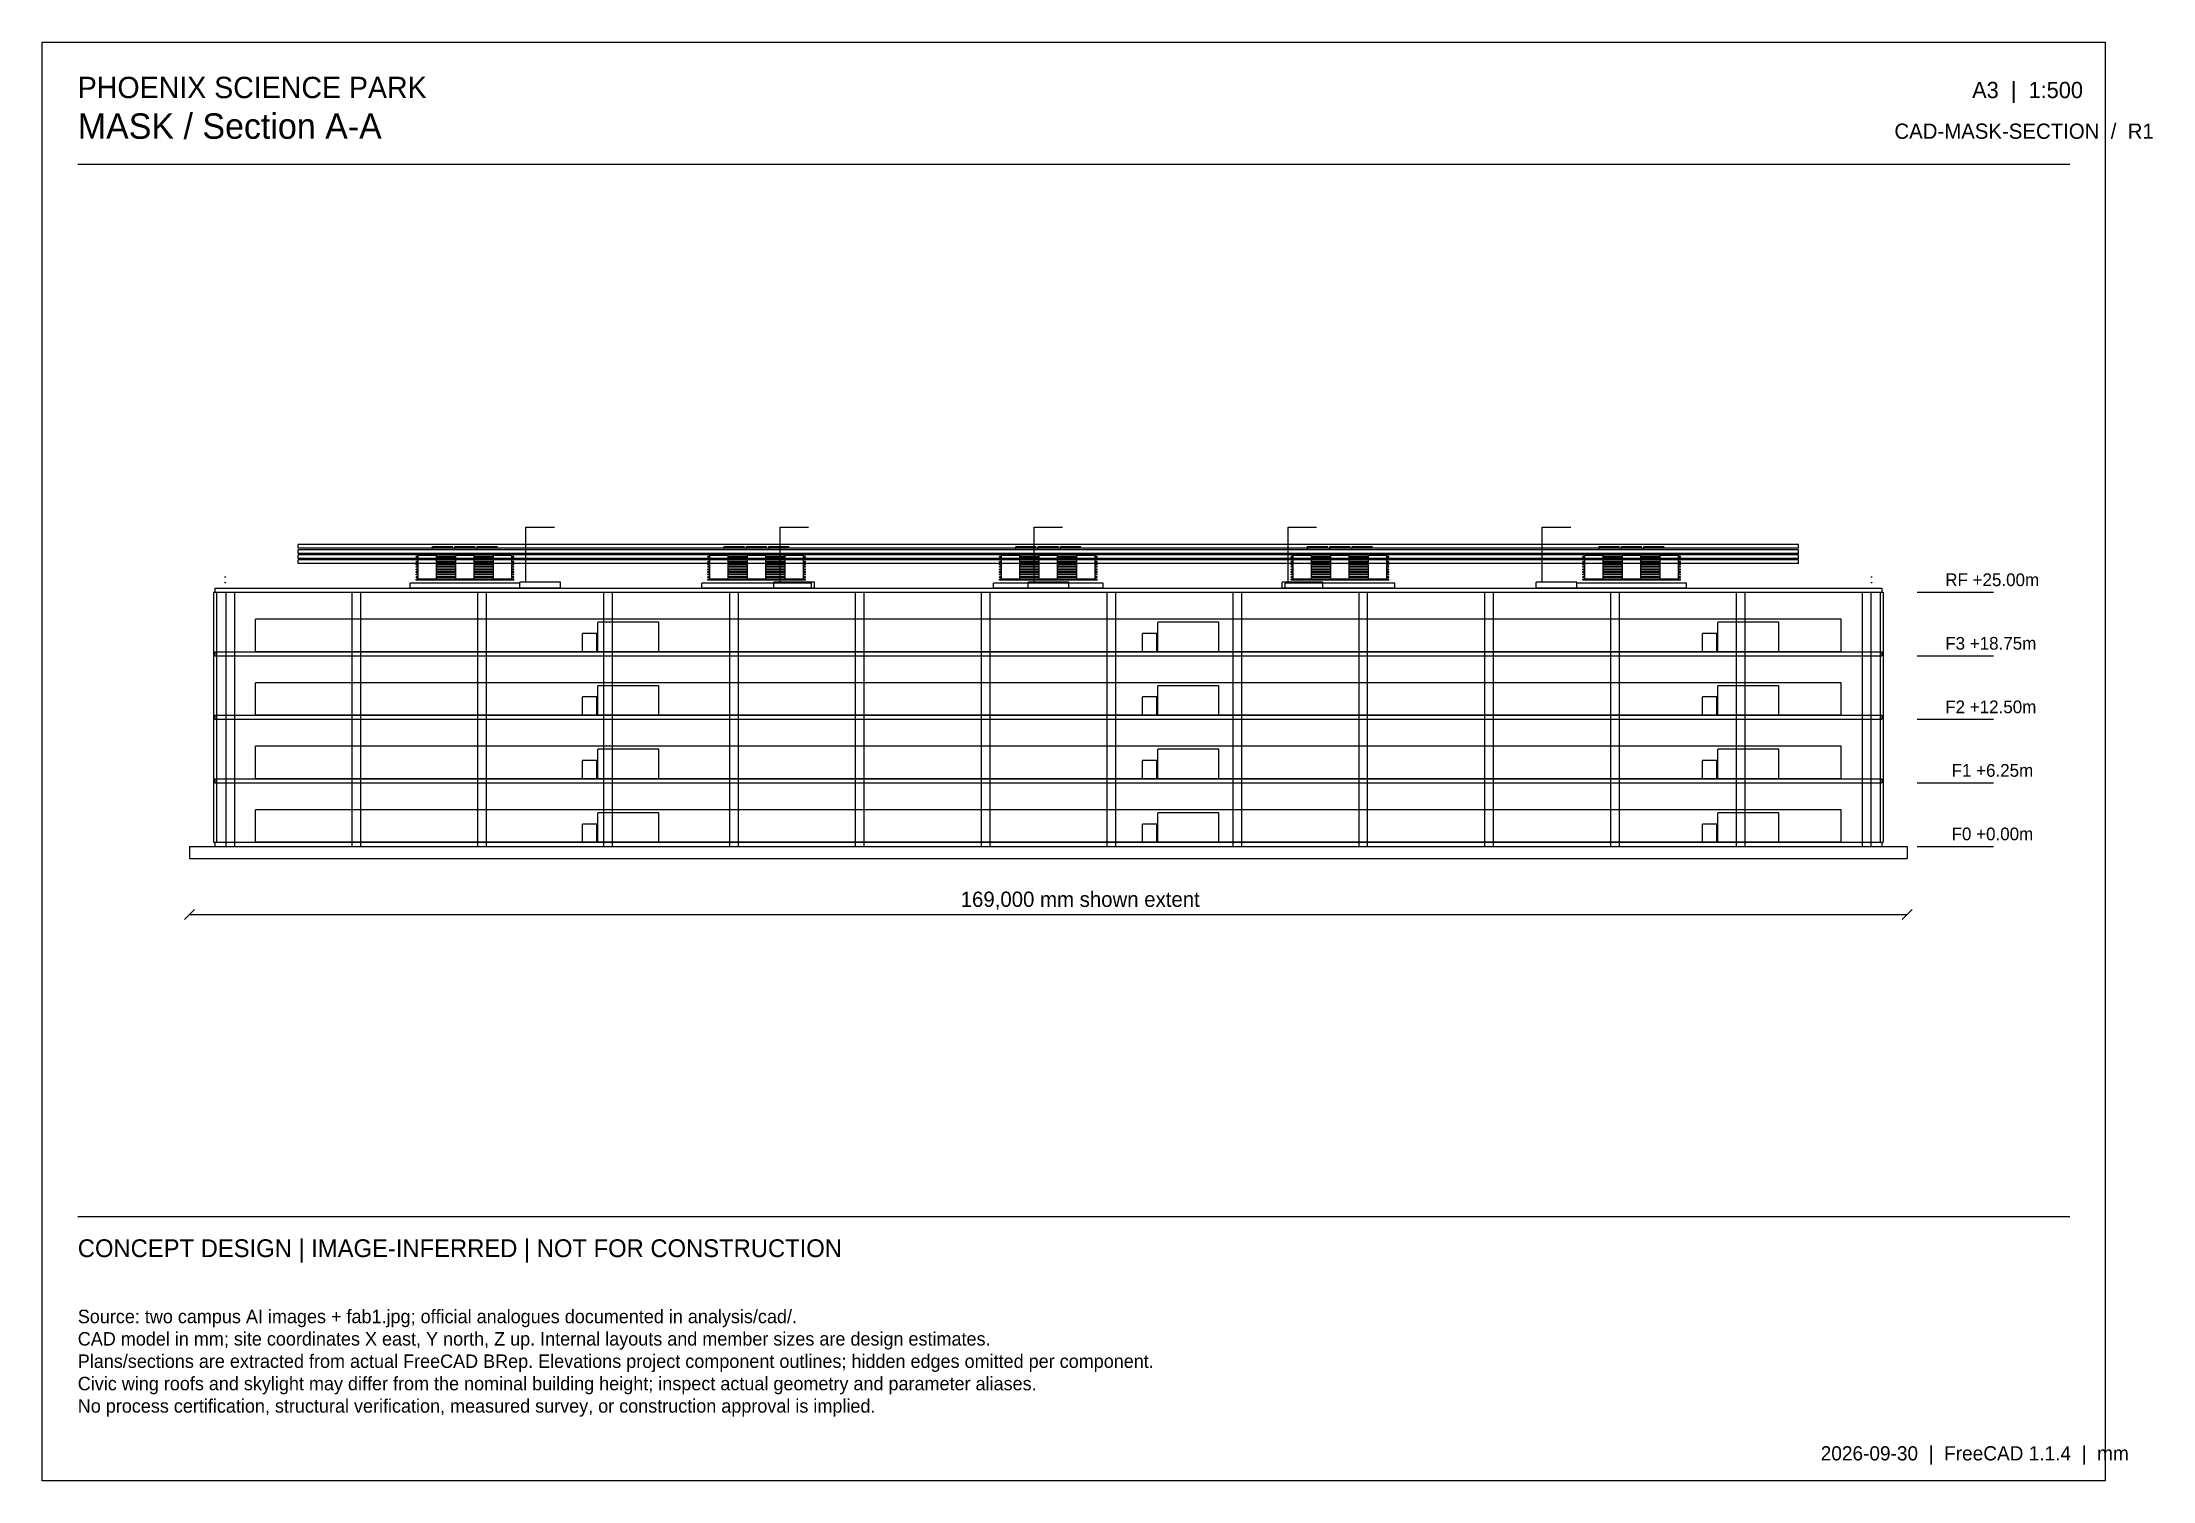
# Model space of a CAD drawing. Header units: millimetres. Extents: x 3500 to 211174, y 3500 to 145000.
import ezdxf

# ---------------------------------------------------------------- set-up
doc = ezdxf.new("R2010")
doc.units = ezdxf.units.MM

msp = doc.modelspace()

# ---------------------------------------------------------------- texts
at = {"layer": 'annotation'}
for s, height, p in [('PHOENIX SCIENCE PARK', 2100, (7000, 139500)), ('A3  |  1:500', 1600, (193400, 139500)), ('MASK / Section A-A', 2500, (7000, 135500)), ('CAD-MASK-SECTION  /  R1', 1500, (185750, 135500)), ('RF +25.00m', 1250, (190750, 91500)), ('F3 +18.75m', 1250, (190750, 85250)), ('F2 +12.50m', 1250, (190750, 79000)), ('F1 +6.25m', 1250, (191375, 72750)), ('F0 +0.00m', 1250, (191375, 66500)), ('169,000 mm shown extent', 1500, (93875, 59950)), ('CONCEPT DESIGN | IMAGE-INFERRED | NOT FOR CONSTRUCTION', 1750, (7000, 25500)), ('Source: two campus AI images + fab1.jpg; official analogues documented in analysis/cad/.', 1325, (7000, 19000)), ('CAD model in mm; site coordinates X east, Y north, Z up. Internal layouts and member sizes are design estimates.', 1325, (7000, 16800)), ('Plans/sections are extracted from actual FreeCAD BRep. Elevations project component outlines; hidden edges omitted per component.', 1325, (7000, 14600)), ('Civic wing roofs and skylight may differ from the nominal building height; inspect actual geometry and parameter aliases.', 1325, (7000, 12400)), ('No process certification, structural verification, measured survey, or construction approval is implied.', 1325, (7000, 10200)), ('2026-09-30  |  FreeCAD 1.1.4  |  mm', 1400, (178500, 5500))]:
    msp.add_text(s, height=height, dxfattribs=at).set_placement(p)

# ---------------------------------------------------------------- linework, layer by layer
at = {"layer": 'cut'}
for p, q in [((21469.69, 92382.5), (21500, 92435)), ((21530.31, 92382.5), (21469.69, 92382.5)), ((21469.69, 91832.5), (21500, 91885)), ((21530.31, 91832.5), (21469.69, 91832.5)), ((21500, 92435), (21530.31, 92382.5)), ((21500, 91885), (21530.31, 91832.5)), ((183469.69, 92382.5), (183500, 92435)), ((183530.31, 92382.5), (183469.69, 92382.5)), ((183469.69, 91832.5), (183500, 91885)), ((183530.31, 91832.5), (183469.69, 91832.5)), ((183500, 92435), (183530.31, 92382.5)), ((183500, 91885), (183530.31, 91832.5)), ((20350, 90900), (20350, 66300)), ((20350, 90900), (20650, 90900)), ((20500, 91300), (20500, 90900)), ((20500, 91300), (184500, 91300)), ((20500, 90900), (184500, 90900)), ((20650, 90900), (20650, 66300)), ((21575, 90900), (21575, 65900)), ((21575, 90900), (22425, 90900)), ((22425, 90900), (22425, 65900)), ((33959.62, 90900), (33959.62, 65900)), ((33959.62, 90900), (34809.62, 90900)), ((34809.62, 90900), (34809.62, 65900)), ((46344.23, 90900), (46344.23, 65900)), ((46344.23, 90900), (47194.23, 90900)), ((47194.23, 90900), (47194.23, 65900)), ((58728.85, 90900), (58728.85, 65900)), ((58728.85, 90900), (59578.85, 90900)), ((59578.85, 90900), (59578.85, 65900)), ((71113.46, 90900), (71113.46, 65900)), ((71113.46, 90900), (71963.46, 90900)), ((71963.46, 90900), (71963.46, 65900)), ((83498.08, 90900), (83498.08, 65900)), ((83498.08, 90900), (84348.08, 90900)), ((84348.08, 90900), (84348.08, 65900)), ((95882.69, 90900), (95882.69, 65900)), ((95882.69, 90900), (96732.69, 90900)), ((96732.69, 90900), (96732.69, 65900)), ((108267.31, 90900), (108267.31, 65900)), ((108267.31, 90900), (109117.31, 90900)), ((109117.31, 90900), (109117.31, 65900)), ((120651.92, 90900), (120651.92, 65900)), ((120651.92, 90900), (121501.92, 90900)), ((121501.92, 90900), (121501.92, 65900)), ((133036.54, 90900), (133036.54, 65900)), ((133036.54, 90900), (133886.54, 90900)), ((133886.54, 90900), (133886.54, 65900)), ((145421.15, 90900), (145421.15, 65900)), ((145421.15, 90900), (146271.15, 90900)), ((146271.15, 90900), (146271.15, 65900)), ((157805.77, 90900), (157805.77, 65900)), ((157805.77, 90900), (158655.77, 90900)), ((158655.77, 90900), (158655.77, 65900)), ((170190.38, 90900), (170190.38, 65900)), ((170190.38, 90900), (171040.38, 90900)), ((171040.38, 90900), (171040.38, 65900)), ((182575, 90900), (182575, 65900)), ((182575, 90900), (183425, 90900)), ((183425, 90900), (183425, 65900)), ((184350, 90900), (184350, 66300)), ((184350, 90900), (184650, 90900)), ((184500, 91300), (184500, 90900)), ((184650, 90900), (184650, 66300)), ((20500, 85050), (20500, 84650)), ((20500, 85050), (184500, 85050)), ((20500, 84650), (184500, 84650)), ((184500, 85050), (184500, 84650)), ((20500, 78800), (20500, 78400)), ((20500, 78800), (184500, 78800)), ((20500, 78400), (184500, 78400)), ((184500, 78800), (184500, 78400)), ((20500, 72550), (20500, 72150)), ((20500, 72550), (184500, 72550)), ((20500, 72150), (184500, 72150)), ((184500, 72550), (184500, 72150)), ((18000, 65900), (18000, 64700)), ((18000, 65900), (187000, 65900)), ((18000, 64700), (187000, 64700)), ((20350, 66300), (20650, 66300)), ((20500, 66300), (20500, 65900)), ((20500, 66300), (184500, 66300)), ((20500, 65900), (184500, 65900)), ((21575, 65900), (22425, 65900)), ((33959.62, 65900), (34809.62, 65900)), ((46344.23, 65900), (47194.23, 65900)), ((58728.85, 65900), (59578.85, 65900)), ((71113.46, 65900), (71963.46, 65900)), ((83498.08, 65900), (84348.08, 65900)), ((95882.69, 65900), (96732.69, 65900)), ((108267.31, 65900), (109117.31, 65900)), ((120651.92, 65900), (121501.92, 65900)), ((133036.54, 65900), (133886.54, 65900)), ((145421.15, 65900), (146271.15, 65900)), ((157805.77, 65900), (158655.77, 65900)), ((170190.38, 65900), (171040.38, 65900)), ((182575, 65900), (183425, 65900)), ((184350, 66300), (184650, 66300)), ((184500, 66300), (184500, 65900)), ((187000, 65900), (187000, 64700))]:
    msp.add_line(p, q, dxfattribs=at)
at = {"layer": 'dimension'}
for p, q in [((17500, 58700), (18500, 59700)), ((18000, 59200), (187000, 59200)), ((186500, 58700), (187500, 59700))]:
    msp.add_line(p, q, dxfattribs=at)
at = {"layer": 'equipment'}
for p, q in [((51100, 97300), (51135.1, 97300)), ((51100, 91900), (51100, 97300)), ((51135.1, 97300), (51238.64, 97300)), ((51238.64, 97300), (51405.44, 97300)), ((51405.44, 97300), (51627.11, 97300)), ((51627.11, 97300), (51892.56, 97300)), ((51892.56, 97300), (52188.47, 97300)), ((52188.47, 97300), (52500, 97300)), ((52500, 97300), (52811.53, 97300)), ((52811.53, 97300), (53107.44, 97300)), ((53107.44, 97300), (53372.89, 97300)), ((53372.89, 97300), (53594.56, 97300)), ((53594.56, 97300), (53761.36, 97300)), ((53761.36, 97300), (53864.9, 97300)), ((53864.9, 97300), (53900, 97300)), ((76100, 97300), (76135.1, 97300)), ((76100, 91900), (76100, 97300)), ((76135.1, 97300), (76238.64, 97300)), ((76238.64, 97300), (76405.44, 97300)), ((76405.44, 97300), (76627.11, 97300)), ((76627.11, 97300), (76892.56, 97300)), ((76892.56, 97300), (77188.47, 97300)), ((77188.47, 97300), (77500, 97300)), ((77500, 97300), (77811.53, 97300)), ((77811.53, 97300), (78107.44, 97300)), ((78107.44, 97300), (78372.89, 97300)), ((78372.89, 97300), (78594.56, 97300)), ((78594.56, 97300), (78761.36, 97300)), ((78761.36, 97300), (78864.9, 97300)), ((78864.9, 97300), (78900, 97300)), ((101100, 97300), (101135.1, 97300)), ((101100, 91900), (101100, 97300)), ((101135.1, 97300), (101238.64, 97300)), ((101238.64, 97300), (101405.44, 97300)), ((101405.44, 97300), (101627.11, 97300)), ((101627.11, 97300), (101892.56, 97300)), ((101892.56, 97300), (102188.47, 97300)), ((102188.47, 97300), (102500, 97300)), ((102500, 97300), (102811.53, 97300)), ((102811.53, 97300), (103107.44, 97300)), ((103107.44, 97300), (103372.89, 97300)), ((103372.89, 97300), (103594.56, 97300)), ((103594.56, 97300), (103761.36, 97300)), ((103761.36, 97300), (103864.9, 97300)), ((103864.9, 97300), (103900, 97300)), ((126100, 97300), (126135.1, 97300)), ((126100, 91900), (126100, 97300)), ((126135.1, 97300), (126238.64, 97300)), ((126238.64, 97300), (126405.44, 97300)), ((126405.44, 97300), (126627.11, 97300)), ((126627.11, 97300), (126892.56, 97300)), ((126892.56, 97300), (127188.47, 97300)), ((127188.47, 97300), (127500, 97300)), ((127500, 97300), (127811.53, 97300)), ((127811.53, 97300), (128107.44, 97300)), ((128107.44, 97300), (128372.89, 97300)), ((128372.89, 97300), (128594.56, 97300)), ((128594.56, 97300), (128761.36, 97300)), ((128761.36, 97300), (128864.9, 97300)), ((128864.9, 97300), (128900, 97300)), ((151100, 97300), (151135.1, 97300)), ((151100, 91900), (151100, 97300)), ((151135.1, 97300), (151238.64, 97300)), ((151238.64, 97300), (151405.44, 97300)), ((151405.44, 97300), (151627.11, 97300)), ((151627.11, 97300), (151892.56, 97300)), ((151892.56, 97300), (152188.47, 97300)), ((152188.47, 97300), (152500, 97300)), ((152500, 97300), (152811.53, 97300)), ((152811.53, 97300), (153107.44, 97300)), ((153107.44, 97300), (153372.89, 97300)), ((153372.89, 97300), (153594.56, 97300)), ((153594.56, 97300), (153761.36, 97300)), ((153761.36, 97300), (153864.9, 97300)), ((153864.9, 97300), (153900, 97300)), ((40300, 94350), (40300, 94430)), ((40500, 94430), (40300, 94430)), ((40500, 94350), (40300, 94350)), ((40300, 94100), (40300, 94180)), ((40500, 94180), (40300, 94180)), ((40500, 94100), (40300, 94100)), ((40300, 93850), (40300, 93930)), ((40500, 93930), (40300, 93930)), ((40500, 93850), (40300, 93850)), ((40300, 93600), (40300, 93680)), ((40500, 93680), (40300, 93680)), ((40500, 93600), (40300, 93600)), ((40500, 92200), (40500, 94500)), ((42300, 94500), (40500, 94500)), ((41900, 95400), (41925.07, 95400)), ((41900, 95100), (41900, 95400)), ((41900, 95100), (41925.07, 95100)), ((41925.07, 95400), (41999.03, 95400)), ((41925.07, 95100), (41999.03, 95100)), ((41999.03, 95400), (42118.17, 95400)), ((41999.03, 95100), (42118.17, 95100)), ((42118.17, 95400), (42276.51, 95400)), ((42118.17, 95100), (42276.51, 95100)), ((42276.51, 95400), (42466.12, 95400)), ((42276.51, 95100), (42466.12, 95100)), ((42300, 92200), (42300, 94500)), ((44200, 94430), (42300, 94430)), ((44200, 94350), (42300, 94350)), ((44200, 94180), (42300, 94180)), ((44200, 94100), (42300, 94100)), ((44200, 93930), (42300, 93930)), ((44200, 93850), (42300, 93850)), ((44200, 93680), (42300, 93680)), ((44200, 93600), (42300, 93600)), ((42466.12, 95400), (42677.48, 95400)), ((42466.12, 95100), (42677.48, 95100)), ((42677.48, 95400), (42900, 95400)), ((42677.48, 95100), (42900, 95100)), ((42900, 95400), (43122.52, 95400)), ((42900, 95100), (43122.52, 95100)), ((43122.52, 95400), (43333.88, 95400)), ((43122.52, 95100), (43333.88, 95100)), ((43333.88, 95400), (43523.49, 95400)), ((43333.88, 95100), (43523.49, 95100)), ((43523.49, 95400), (43681.83, 95400)), ((43523.49, 95100), (43681.83, 95100)), ((43681.83, 95400), (43800.97, 95400)), ((43681.83, 95100), (43800.97, 95100)), ((43800.97, 95400), (43874.93, 95400)), ((43800.97, 95100), (43874.93, 95100)), ((43874.93, 95400), (43900, 95400)), ((43874.93, 95100), (43900, 95100)), ((44100, 95400), (44125.07, 95400)), ((44100, 95100), (44100, 95400)), ((44100, 95100), (44125.07, 95100)), ((44125.07, 95400), (44199.03, 95400)), ((44125.07, 95100), (44199.03, 95100)), ((44199.03, 95400), (44318.17, 95400)), ((44199.03, 95100), (44318.17, 95100)), ((44200, 92200), (44200, 94500)), ((46000, 94500), (44200, 94500)), ((44318.17, 95400), (44476.51, 95400)), ((44318.17, 95100), (44476.51, 95100)), ((44476.51, 95400), (44666.12, 95400)), ((44476.51, 95100), (44666.12, 95100)), ((44666.12, 95400), (44877.48, 95400)), ((44666.12, 95100), (44877.48, 95100)), ((44877.48, 95400), (45100, 95400)), ((44877.48, 95100), (45100, 95100)), ((45100, 95400), (45322.52, 95400)), ((45100, 95100), (45322.52, 95100)), ((45322.52, 95400), (45533.88, 95400)), ((45322.52, 95100), (45533.88, 95100)), ((45533.88, 95400), (45723.49, 95400)), ((45533.88, 95100), (45723.49, 95100)), ((45723.49, 95400), (45881.83, 95400)), ((45723.49, 95100), (45881.83, 95100)), ((45881.83, 95400), (46000.97, 95400)), ((45881.83, 95100), (46000.97, 95100)), ((46000, 92200), (46000, 94500)), ((47900, 94430), (46000, 94430)), ((47900, 94350), (46000, 94350)), ((47900, 94180), (46000, 94180)), ((47900, 94100), (46000, 94100)), ((47900, 93930), (46000, 93930)), ((47900, 93850), (46000, 93850)), ((47900, 93680), (46000, 93680)), ((47900, 93600), (46000, 93600)), ((46000.97, 95400), (46074.93, 95400)), ((46000.97, 95100), (46074.93, 95100)), ((46074.93, 95400), (46100, 95400)), ((46074.93, 95100), (46100, 95100)), ((46300, 95400), (46325.07, 95400)), ((46300, 95100), (46300, 95400)), ((46300, 95100), (46325.07, 95100)), ((46325.07, 95400), (46399.03, 95400)), ((46325.07, 95100), (46399.03, 95100)), ((46399.03, 95400), (46518.17, 95400)), ((46399.03, 95100), (46518.17, 95100)), ((46518.17, 95400), (46676.51, 95400)), ((46518.17, 95100), (46676.51, 95100)), ((46676.51, 95400), (46866.12, 95400)), ((46676.51, 95100), (46866.12, 95100)), ((46866.12, 95400), (47077.48, 95400)), ((46866.12, 95100), (47077.48, 95100)), ((47077.48, 95400), (47300, 95400)), ((47077.48, 95100), (47300, 95100)), ((47300, 95400), (47522.52, 95400)), ((47300, 95100), (47522.52, 95100)), ((47522.52, 95400), (47733.88, 95400)), ((47522.52, 95100), (47733.88, 95100)), ((47733.88, 95400), (47923.49, 95400)), ((47733.88, 95100), (47923.49, 95100)), ((47900, 92200), (47900, 94500)), ((49700, 94500), (47900, 94500)), ((47923.49, 95400), (48081.83, 95400)), ((47923.49, 95100), (48081.83, 95100)), ((48081.83, 95400), (48200.97, 95400)), ((48081.83, 95100), (48200.97, 95100)), ((48200.97, 95400), (48274.93, 95400)), ((48200.97, 95100), (48274.93, 95100)), ((48274.93, 95400), (48300, 95400)), ((48274.93, 95100), (48300, 95100)), ((49700, 92200), (49700, 94500)), ((49900, 94430), (49700, 94430)), ((49900, 94350), (49700, 94350)), ((49900, 94180), (49700, 94180)), ((49900, 94100), (49700, 94100)), ((49900, 93930), (49700, 93930)), ((49900, 93850), (49700, 93850)), ((49900, 93680), (49700, 93680)), ((49900, 93600), (49700, 93600)), ((49900, 94350), (49900, 94430)), ((49900, 94100), (49900, 94180)), ((49900, 93850), (49900, 93930)), ((49900, 93600), (49900, 93680)), ((69000, 94350), (69000, 94430)), ((69200, 94430), (69000, 94430)), ((69200, 94350), (69000, 94350)), ((69000, 94100), (69000, 94180)), ((69200, 94180), (69000, 94180)), ((69200, 94100), (69000, 94100)), ((69000, 93850), (69000, 93930)), ((69200, 93930), (69000, 93930)), ((69200, 93850), (69000, 93850)), ((69000, 93600), (69000, 93680)), ((69200, 93680), (69000, 93680)), ((69200, 93600), (69000, 93600)), ((69200, 92200), (69200, 94500)), ((71000, 94500), (69200, 94500)), ((70600, 95400), (70625.07, 95400)), ((70600, 95100), (70600, 95400)), ((70600, 95100), (70625.07, 95100)), ((70625.07, 95400), (70699.03, 95400)), ((70625.07, 95100), (70699.03, 95100)), ((70699.03, 95400), (70818.17, 95400)), ((70699.03, 95100), (70818.17, 95100)), ((70818.17, 95400), (70976.51, 95400)), ((70818.17, 95100), (70976.51, 95100)), ((70976.51, 95400), (71166.12, 95400)), ((70976.51, 95100), (71166.12, 95100)), ((71000, 92200), (71000, 94500)), ((72900, 94430), (71000, 94430)), ((72900, 94350), (71000, 94350)), ((72900, 94180), (71000, 94180)), ((72900, 94100), (71000, 94100)), ((72900, 93930), (71000, 93930)), ((72900, 93850), (71000, 93850)), ((72900, 93680), (71000, 93680)), ((72900, 93600), (71000, 93600)), ((71166.12, 95400), (71377.48, 95400)), ((71166.12, 95100), (71377.48, 95100)), ((71377.48, 95400), (71600, 95400)), ((71377.48, 95100), (71600, 95100)), ((71600, 95400), (71822.52, 95400)), ((71600, 95100), (71822.52, 95100)), ((71822.52, 95400), (72033.88, 95400)), ((71822.52, 95100), (72033.88, 95100)), ((72033.88, 95400), (72223.49, 95400)), ((72033.88, 95100), (72223.49, 95100)), ((72223.49, 95400), (72381.83, 95400)), ((72223.49, 95100), (72381.83, 95100)), ((72381.83, 95400), (72500.97, 95400)), ((72381.83, 95100), (72500.97, 95100)), ((72500.97, 95400), (72574.93, 95400)), ((72500.97, 95100), (72574.93, 95100)), ((72574.93, 95400), (72600, 95400)), ((72574.93, 95100), (72600, 95100)), ((72800, 95400), (72825.07, 95400)), ((72800, 95100), (72800, 95400)), ((72800, 95100), (72825.07, 95100)), ((72825.07, 95400), (72899.03, 95400)), ((72825.07, 95100), (72899.03, 95100)), ((72899.03, 95400), (73018.17, 95400)), ((72899.03, 95100), (73018.17, 95100)), ((72900, 92200), (72900, 94500)), ((74700, 94500), (72900, 94500)), ((73018.17, 95400), (73176.51, 95400)), ((73018.17, 95100), (73176.51, 95100)), ((73176.51, 95400), (73366.12, 95400)), ((73176.51, 95100), (73366.12, 95100)), ((73366.12, 95400), (73577.48, 95400)), ((73366.12, 95100), (73577.48, 95100)), ((73577.48, 95400), (73800, 95400)), ((73577.48, 95100), (73800, 95100)), ((73800, 95400), (74022.52, 95400)), ((73800, 95100), (74022.52, 95100)), ((74022.52, 95400), (74233.88, 95400)), ((74022.52, 95100), (74233.88, 95100)), ((74233.88, 95400), (74423.49, 95400)), ((74233.88, 95100), (74423.49, 95100)), ((74423.49, 95400), (74581.83, 95400)), ((74423.49, 95100), (74581.83, 95100)), ((74581.83, 95400), (74700.97, 95400)), ((74581.83, 95100), (74700.97, 95100)), ((74700, 92200), (74700, 94500)), ((76600, 94430), (74700, 94430)), ((76600, 94350), (74700, 94350)), ((76600, 94180), (74700, 94180)), ((76600, 94100), (74700, 94100)), ((76600, 93930), (74700, 93930)), ((76600, 93850), (74700, 93850)), ((76600, 93680), (74700, 93680)), ((76600, 93600), (74700, 93600)), ((74700.97, 95400), (74774.93, 95400)), ((74700.97, 95100), (74774.93, 95100)), ((74774.93, 95400), (74800, 95400)), ((74774.93, 95100), (74800, 95100)), ((75000, 95400), (75025.07, 95400)), ((75000, 95100), (75000, 95400)), ((75000, 95100), (75025.07, 95100)), ((75025.07, 95400), (75099.03, 95400)), ((75025.07, 95100), (75099.03, 95100)), ((75099.03, 95400), (75218.17, 95400)), ((75099.03, 95100), (75218.17, 95100)), ((75218.17, 95400), (75376.51, 95400)), ((75218.17, 95100), (75376.51, 95100)), ((75376.51, 95400), (75566.12, 95400)), ((75376.51, 95100), (75566.12, 95100)), ((75566.12, 95400), (75777.48, 95400)), ((75566.12, 95100), (75777.48, 95100)), ((75777.48, 95400), (76000, 95400)), ((75777.48, 95100), (76000, 95100)), ((76000, 95400), (76222.52, 95400)), ((76000, 95100), (76222.52, 95100)), ((76222.52, 95400), (76433.88, 95400)), ((76222.52, 95100), (76433.88, 95100)), ((76433.88, 95400), (76623.49, 95400)), ((76433.88, 95100), (76623.49, 95100)), ((76600, 92200), (76600, 94500)), ((78400, 94500), (76600, 94500)), ((76623.49, 95400), (76781.83, 95400)), ((76623.49, 95100), (76781.83, 95100)), ((76781.83, 95400), (76900.97, 95400)), ((76781.83, 95100), (76900.97, 95100)), ((76900.97, 95400), (76974.93, 95400)), ((76900.97, 95100), (76974.93, 95100)), ((76974.93, 95400), (77000, 95400)), ((76974.93, 95100), (77000, 95100)), ((78400, 92200), (78400, 94500)), ((78600, 94430), (78400, 94430)), ((78600, 94350), (78400, 94350)), ((78600, 94180), (78400, 94180)), ((78600, 94100), (78400, 94100)), ((78600, 93930), (78400, 93930)), ((78600, 93850), (78400, 93850)), ((78600, 93680), (78400, 93680)), ((78600, 93600), (78400, 93600)), ((78600, 94350), (78600, 94430)), ((78600, 94100), (78600, 94180)), ((78600, 93850), (78600, 93930)), ((78600, 93600), (78600, 93680)), ((97700, 94350), (97700, 94430)), ((97900, 94430), (97700, 94430)), ((97900, 94350), (97700, 94350)), ((97700, 94100), (97700, 94180)), ((97900, 94180), (97700, 94180)), ((97900, 94100), (97700, 94100)), ((97700, 93850), (97700, 93930)), ((97900, 93930), (97700, 93930)), ((97900, 93850), (97700, 93850)), ((97700, 93600), (97700, 93680)), ((97900, 93680), (97700, 93680)), ((97900, 93600), (97700, 93600)), ((97900, 92200), (97900, 94500)), ((99700, 94500), (97900, 94500)), ((99300, 95400), (99325.07, 95400)), ((99300, 95100), (99300, 95400)), ((99300, 95100), (99325.07, 95100)), ((99325.07, 95400), (99399.03, 95400)), ((99325.07, 95100), (99399.03, 95100)), ((99399.03, 95400), (99518.17, 95400)), ((99399.03, 95100), (99518.17, 95100)), ((99518.17, 95400), (99676.51, 95400)), ((99518.17, 95100), (99676.51, 95100)), ((99676.51, 95400), (99866.12, 95400)), ((99676.51, 95100), (99866.12, 95100)), ((99700, 92200), (99700, 94500)), ((101600, 94430), (99700, 94430)), ((101600, 94350), (99700, 94350)), ((101600, 94180), (99700, 94180)), ((101600, 94100), (99700, 94100)), ((101600, 93930), (99700, 93930)), ((101600, 93850), (99700, 93850)), ((101600, 93680), (99700, 93680)), ((101600, 93600), (99700, 93600)), ((99866.12, 95400), (100077.48, 95400)), ((99866.12, 95100), (100077.48, 95100)), ((100077.48, 95400), (100300, 95400)), ((100077.48, 95100), (100300, 95100)), ((100300, 95400), (100522.52, 95400)), ((100300, 95100), (100522.52, 95100)), ((100522.52, 95400), (100733.88, 95400)), ((100522.52, 95100), (100733.88, 95100)), ((100733.88, 95400), (100923.49, 95400)), ((100733.88, 95100), (100923.49, 95100)), ((100923.49, 95400), (101081.83, 95400)), ((100923.49, 95100), (101081.83, 95100)), ((101081.83, 95400), (101200.97, 95400)), ((101081.83, 95100), (101200.97, 95100)), ((101200.97, 95400), (101274.93, 95400)), ((101200.97, 95100), (101274.93, 95100)), ((101274.93, 95400), (101300, 95400)), ((101274.93, 95100), (101300, 95100)), ((101500, 95400), (101525.07, 95400)), ((101500, 95100), (101500, 95400)), ((101500, 95100), (101525.07, 95100)), ((101525.07, 95400), (101599.03, 95400)), ((101525.07, 95100), (101599.03, 95100)), ((101599.03, 95400), (101718.17, 95400)), ((101599.03, 95100), (101718.17, 95100)), ((101600, 92200), (101600, 94500)), ((103400, 94500), (101600, 94500)), ((101718.17, 95400), (101876.51, 95400)), ((101718.17, 95100), (101876.51, 95100)), ((101876.51, 95400), (102066.12, 95400)), ((101876.51, 95100), (102066.12, 95100)), ((102066.12, 95400), (102277.48, 95400)), ((102066.12, 95100), (102277.48, 95100)), ((102277.48, 95400), (102500, 95400)), ((102277.48, 95100), (102500, 95100)), ((102500, 95400), (102722.52, 95400)), ((102500, 95100), (102722.52, 95100)), ((102722.52, 95400), (102933.88, 95400)), ((102722.52, 95100), (102933.88, 95100)), ((102933.88, 95400), (103123.49, 95400)), ((102933.88, 95100), (103123.49, 95100)), ((103123.49, 95400), (103281.83, 95400)), ((103123.49, 95100), (103281.83, 95100)), ((103281.83, 95400), (103400.97, 95400)), ((103281.83, 95100), (103400.97, 95100)), ((103400, 92200), (103400, 94500)), ((105300, 94430), (103400, 94430)), ((105300, 94350), (103400, 94350)), ((105300, 94180), (103400, 94180)), ((105300, 94100), (103400, 94100)), ((105300, 93930), (103400, 93930)), ((105300, 93850), (103400, 93850)), ((105300, 93680), (103400, 93680)), ((105300, 93600), (103400, 93600)), ((103400.97, 95400), (103474.93, 95400)), ((103400.97, 95100), (103474.93, 95100)), ((103474.93, 95400), (103500, 95400)), ((103474.93, 95100), (103500, 95100)), ((103700, 95400), (103725.07, 95400)), ((103700, 95100), (103700, 95400)), ((103700, 95100), (103725.07, 95100)), ((103725.07, 95400), (103799.03, 95400)), ((103725.07, 95100), (103799.03, 95100)), ((103799.03, 95400), (103918.17, 95400)), ((103799.03, 95100), (103918.17, 95100)), ((103918.17, 95400), (104076.51, 95400)), ((103918.17, 95100), (104076.51, 95100)), ((104076.51, 95400), (104266.12, 95400)), ((104076.51, 95100), (104266.12, 95100)), ((104266.12, 95400), (104477.48, 95400)), ((104266.12, 95100), (104477.48, 95100)), ((104477.48, 95400), (104700, 95400)), ((104477.48, 95100), (104700, 95100)), ((104700, 95400), (104922.52, 95400)), ((104700, 95100), (104922.52, 95100)), ((104922.52, 95400), (105133.88, 95400)), ((104922.52, 95100), (105133.88, 95100)), ((105133.88, 95400), (105323.49, 95400)), ((105133.88, 95100), (105323.49, 95100)), ((105300, 92200), (105300, 94500)), ((107100, 94500), (105300, 94500)), ((105323.49, 95400), (105481.83, 95400)), ((105323.49, 95100), (105481.83, 95100)), ((105481.83, 95400), (105600.97, 95400)), ((105481.83, 95100), (105600.97, 95100)), ((105600.97, 95400), (105674.93, 95400)), ((105600.97, 95100), (105674.93, 95100)), ((105674.93, 95400), (105700, 95400)), ((105674.93, 95100), (105700, 95100)), ((107100, 92200), (107100, 94500)), ((107300, 94430), (107100, 94430)), ((107300, 94350), (107100, 94350)), ((107300, 94180), (107100, 94180)), ((107300, 94100), (107100, 94100)), ((107300, 93930), (107100, 93930)), ((107300, 93850), (107100, 93850)), ((107300, 93680), (107100, 93680)), ((107300, 93600), (107100, 93600)), ((107300, 94350), (107300, 94430)), ((107300, 94100), (107300, 94180)), ((107300, 93850), (107300, 93930)), ((107300, 93600), (107300, 93680)), ((126400, 94350), (126400, 94430)), ((126600, 94430), (126400, 94430)), ((126600, 94350), (126400, 94350)), ((126400, 94100), (126400, 94180)), ((126600, 94180), (126400, 94180)), ((126600, 94100), (126400, 94100)), ((126400, 93850), (126400, 93930)), ((126600, 93930), (126400, 93930)), ((126600, 93850), (126400, 93850)), ((126400, 93600), (126400, 93680)), ((126600, 93680), (126400, 93680)), ((126600, 93600), (126400, 93600)), ((126600, 92200), (126600, 94500)), ((128400, 94500), (126600, 94500)), ((128000, 95400), (128025.07, 95400)), ((128000, 95100), (128000, 95400)), ((128000, 95100), (128025.07, 95100)), ((128025.07, 95400), (128099.03, 95400)), ((128025.07, 95100), (128099.03, 95100)), ((128099.03, 95400), (128218.17, 95400)), ((128099.03, 95100), (128218.17, 95100)), ((128218.17, 95400), (128376.51, 95400)), ((128218.17, 95100), (128376.51, 95100)), ((128376.51, 95400), (128566.12, 95400)), ((128376.51, 95100), (128566.12, 95100)), ((128400, 92200), (128400, 94500)), ((130300, 94430), (128400, 94430)), ((130300, 94350), (128400, 94350)), ((130300, 94180), (128400, 94180)), ((130300, 94100), (128400, 94100)), ((130300, 93930), (128400, 93930)), ((130300, 93850), (128400, 93850)), ((130300, 93680), (128400, 93680)), ((130300, 93600), (128400, 93600)), ((128566.12, 95400), (128777.48, 95400)), ((128566.12, 95100), (128777.48, 95100)), ((128777.48, 95400), (129000, 95400)), ((128777.48, 95100), (129000, 95100)), ((129000, 95400), (129222.52, 95400)), ((129000, 95100), (129222.52, 95100)), ((129222.52, 95400), (129433.88, 95400)), ((129222.52, 95100), (129433.88, 95100)), ((129433.88, 95400), (129623.49, 95400)), ((129433.88, 95100), (129623.49, 95100)), ((129623.49, 95400), (129781.83, 95400)), ((129623.49, 95100), (129781.83, 95100)), ((129781.83, 95400), (129900.97, 95400)), ((129781.83, 95100), (129900.97, 95100)), ((129900.97, 95400), (129974.93, 95400)), ((129900.97, 95100), (129974.93, 95100)), ((129974.93, 95400), (130000, 95400)), ((129974.93, 95100), (130000, 95100)), ((130200, 95400), (130225.07, 95400)), ((130200, 95100), (130200, 95400)), ((130200, 95100), (130225.07, 95100)), ((130225.07, 95400), (130299.03, 95400)), ((130225.07, 95100), (130299.03, 95100)), ((130299.03, 95400), (130418.17, 95400)), ((130299.03, 95100), (130418.17, 95100)), ((130300, 92200), (130300, 94500)), ((132100, 94500), (130300, 94500)), ((130418.17, 95400), (130576.51, 95400)), ((130418.17, 95100), (130576.51, 95100)), ((130576.51, 95400), (130766.12, 95400)), ((130576.51, 95100), (130766.12, 95100)), ((130766.12, 95400), (130977.48, 95400)), ((130766.12, 95100), (130977.48, 95100)), ((130977.48, 95400), (131200, 95400)), ((130977.48, 95100), (131200, 95100)), ((131200, 95400), (131422.52, 95400)), ((131200, 95100), (131422.52, 95100)), ((131422.52, 95400), (131633.88, 95400)), ((131422.52, 95100), (131633.88, 95100)), ((131633.88, 95400), (131823.49, 95400)), ((131633.88, 95100), (131823.49, 95100)), ((131823.49, 95400), (131981.83, 95400)), ((131823.49, 95100), (131981.83, 95100)), ((131981.83, 95400), (132100.97, 95400)), ((131981.83, 95100), (132100.97, 95100)), ((132100, 92200), (132100, 94500)), ((134000, 94430), (132100, 94430)), ((134000, 94350), (132100, 94350)), ((134000, 94180), (132100, 94180)), ((134000, 94100), (132100, 94100)), ((134000, 93930), (132100, 93930)), ((134000, 93850), (132100, 93850)), ((134000, 93680), (132100, 93680)), ((134000, 93600), (132100, 93600)), ((132100.97, 95400), (132174.93, 95400)), ((132100.97, 95100), (132174.93, 95100)), ((132174.93, 95400), (132200, 95400)), ((132174.93, 95100), (132200, 95100)), ((132400, 95400), (132425.07, 95400)), ((132400, 95100), (132400, 95400)), ((132400, 95100), (132425.07, 95100)), ((132425.07, 95400), (132499.03, 95400)), ((132425.07, 95100), (132499.03, 95100)), ((132499.03, 95400), (132618.17, 95400)), ((132499.03, 95100), (132618.17, 95100)), ((132618.17, 95400), (132776.51, 95400)), ((132618.17, 95100), (132776.51, 95100)), ((132776.51, 95400), (132966.12, 95400)), ((132776.51, 95100), (132966.12, 95100)), ((132966.12, 95400), (133177.48, 95400)), ((132966.12, 95100), (133177.48, 95100)), ((133177.48, 95400), (133400, 95400)), ((133177.48, 95100), (133400, 95100)), ((133400, 95400), (133622.52, 95400)), ((133400, 95100), (133622.52, 95100)), ((133622.52, 95400), (133833.88, 95400)), ((133622.52, 95100), (133833.88, 95100)), ((133833.88, 95400), (134023.49, 95400)), ((133833.88, 95100), (134023.49, 95100)), ((134000, 92200), (134000, 94500)), ((135800, 94500), (134000, 94500)), ((134023.49, 95400), (134181.83, 95400)), ((134023.49, 95100), (134181.83, 95100)), ((134181.83, 95400), (134300.97, 95400)), ((134181.83, 95100), (134300.97, 95100)), ((134300.97, 95400), (134374.93, 95400)), ((134300.97, 95100), (134374.93, 95100)), ((134374.93, 95400), (134400, 95400)), ((134374.93, 95100), (134400, 95100)), ((135800, 92200), (135800, 94500)), ((136000, 94430), (135800, 94430)), ((136000, 94350), (135800, 94350)), ((136000, 94180), (135800, 94180)), ((136000, 94100), (135800, 94100)), ((136000, 93930), (135800, 93930)), ((136000, 93850), (135800, 93850)), ((136000, 93680), (135800, 93680)), ((136000, 93600), (135800, 93600)), ((136000, 94350), (136000, 94430)), ((136000, 94100), (136000, 94180)), ((136000, 93850), (136000, 93930)), ((136000, 93600), (136000, 93680)), ((155100, 94350), (155100, 94430)), ((155300, 94430), (155100, 94430)), ((155300, 94350), (155100, 94350)), ((155100, 94100), (155100, 94180)), ((155300, 94180), (155100, 94180)), ((155300, 94100), (155100, 94100)), ((155100, 93850), (155100, 93930)), ((155300, 93930), (155100, 93930)), ((155300, 93850), (155100, 93850)), ((155100, 93600), (155100, 93680)), ((155300, 93680), (155100, 93680)), ((155300, 93600), (155100, 93600)), ((155300, 92200), (155300, 94500)), ((157100, 94500), (155300, 94500)), ((156700, 95400), (156725.07, 95400)), ((156700, 95100), (156700, 95400)), ((156700, 95100), (156725.07, 95100)), ((156725.07, 95400), (156799.03, 95400)), ((156725.07, 95100), (156799.03, 95100)), ((156799.03, 95400), (156918.17, 95400)), ((156799.03, 95100), (156918.17, 95100)), ((156918.17, 95400), (157076.51, 95400)), ((156918.17, 95100), (157076.51, 95100)), ((157076.51, 95400), (157266.12, 95400)), ((157076.51, 95100), (157266.12, 95100)), ((157100, 92200), (157100, 94500)), ((159000, 94430), (157100, 94430)), ((159000, 94350), (157100, 94350)), ((159000, 94180), (157100, 94180)), ((159000, 94100), (157100, 94100)), ((159000, 93930), (157100, 93930)), ((159000, 93850), (157100, 93850)), ((159000, 93680), (157100, 93680)), ((159000, 93600), (157100, 93600)), ((157266.12, 95400), (157477.48, 95400)), ((157266.12, 95100), (157477.48, 95100)), ((157477.48, 95400), (157700, 95400)), ((157477.48, 95100), (157700, 95100)), ((157700, 95400), (157922.52, 95400)), ((157700, 95100), (157922.52, 95100)), ((157922.52, 95400), (158133.88, 95400)), ((157922.52, 95100), (158133.88, 95100)), ((158133.88, 95400), (158323.49, 95400)), ((158133.88, 95100), (158323.49, 95100)), ((158323.49, 95400), (158481.83, 95400)), ((158323.49, 95100), (158481.83, 95100)), ((158481.83, 95400), (158600.97, 95400)), ((158481.83, 95100), (158600.97, 95100)), ((158600.97, 95400), (158674.93, 95400)), ((158600.97, 95100), (158674.93, 95100)), ((158674.93, 95400), (158700, 95400)), ((158674.93, 95100), (158700, 95100)), ((158900, 95400), (158925.07, 95400)), ((158900, 95100), (158900, 95400)), ((158900, 95100), (158925.07, 95100)), ((158925.07, 95400), (158999.03, 95400)), ((158925.07, 95100), (158999.03, 95100)), ((158999.03, 95400), (159118.17, 95400)), ((158999.03, 95100), (159118.17, 95100)), ((159000, 92200), (159000, 94500)), ((160800, 94500), (159000, 94500)), ((159118.17, 95400), (159276.51, 95400)), ((159118.17, 95100), (159276.51, 95100)), ((159276.51, 95400), (159466.12, 95400)), ((159276.51, 95100), (159466.12, 95100)), ((159466.12, 95400), (159677.48, 95400)), ((159466.12, 95100), (159677.48, 95100)), ((159677.48, 95400), (159900, 95400)), ((159677.48, 95100), (159900, 95100)), ((159900, 95400), (160122.52, 95400)), ((159900, 95100), (160122.52, 95100)), ((160122.52, 95400), (160333.88, 95400)), ((160122.52, 95100), (160333.88, 95100)), ((160333.88, 95400), (160523.49, 95400)), ((160333.88, 95100), (160523.49, 95100)), ((160523.49, 95400), (160681.83, 95400)), ((160523.49, 95100), (160681.83, 95100)), ((160681.83, 95400), (160800.97, 95400)), ((160681.83, 95100), (160800.97, 95100)), ((160800, 92200), (160800, 94500)), ((162700, 94430), (160800, 94430)), ((162700, 94350), (160800, 94350)), ((162700, 94180), (160800, 94180)), ((162700, 94100), (160800, 94100)), ((162700, 93930), (160800, 93930)), ((162700, 93850), (160800, 93850)), ((162700, 93680), (160800, 93680)), ((162700, 93600), (160800, 93600)), ((160800.97, 95400), (160874.93, 95400)), ((160800.97, 95100), (160874.93, 95100)), ((160874.93, 95400), (160900, 95400)), ((160874.93, 95100), (160900, 95100)), ((161100, 95400), (161125.07, 95400)), ((161100, 95100), (161100, 95400)), ((161100, 95100), (161125.07, 95100)), ((161125.07, 95400), (161199.03, 95400)), ((161125.07, 95100), (161199.03, 95100)), ((161199.03, 95400), (161318.17, 95400)), ((161199.03, 95100), (161318.17, 95100)), ((161318.17, 95400), (161476.51, 95400)), ((161318.17, 95100), (161476.51, 95100)), ((161476.51, 95400), (161666.12, 95400)), ((161476.51, 95100), (161666.12, 95100)), ((161666.12, 95400), (161877.48, 95400)), ((161666.12, 95100), (161877.48, 95100)), ((161877.48, 95400), (162100, 95400)), ((161877.48, 95100), (162100, 95100)), ((162100, 95400), (162322.52, 95400)), ((162100, 95100), (162322.52, 95100)), ((162322.52, 95400), (162533.88, 95400)), ((162322.52, 95100), (162533.88, 95100)), ((162533.88, 95400), (162723.49, 95400)), ((162533.88, 95100), (162723.49, 95100)), ((162700, 92200), (162700, 94500)), ((164500, 94500), (162700, 94500)), ((162723.49, 95400), (162881.83, 95400)), ((162723.49, 95100), (162881.83, 95100)), ((162881.83, 95400), (163000.97, 95400)), ((162881.83, 95100), (163000.97, 95100)), ((163000.97, 95400), (163074.93, 95400)), ((163000.97, 95100), (163074.93, 95100)), ((163074.93, 95400), (163100, 95400)), ((163074.93, 95100), (163100, 95100)), ((164500, 92200), (164500, 94500)), ((164700, 94430), (164500, 94430)), ((164700, 94350), (164500, 94350)), ((164700, 94180), (164500, 94180)), ((164700, 94100), (164500, 94100)), ((164700, 93930), (164500, 93930)), ((164700, 93850), (164500, 93850)), ((164700, 93680), (164500, 93680)), ((164700, 93600), (164500, 93600)), ((164700, 94350), (164700, 94430)), ((164700, 94100), (164700, 94180)), ((164700, 93850), (164700, 93930)), ((164700, 93600), (164700, 93680)), ((39700, 91300), (39700, 91800)), ((50500, 91800), (39700, 91800)), ((40300, 93350), (40300, 93430)), ((40500, 93430), (40300, 93430)), ((40500, 93350), (40300, 93350)), ((40300, 93100), (40300, 93180)), ((40500, 93180), (40300, 93180)), ((40500, 93100), (40300, 93100)), ((40300, 92850), (40300, 92930)), ((40500, 92930), (40300, 92930)), ((40500, 92850), (40300, 92850)), ((40300, 92600), (40300, 92680)), ((40500, 92680), (40300, 92680)), ((40500, 92600), (40300, 92600)), ((40300, 92350), (40300, 92430)), ((40500, 92430), (40300, 92430)), ((40500, 92350), (40300, 92350)), ((40300, 92100), (40300, 92180)), ((49900, 92180), (40300, 92180)), ((49900, 92100), (40300, 92100)), ((42300, 92200), (40500, 92200)), ((44200, 93430), (42300, 93430)), ((44200, 93350), (42300, 93350)), ((44200, 93180), (42300, 93180)), ((44200, 93100), (42300, 93100)), ((44200, 92930), (42300, 92930)), ((44200, 92850), (42300, 92850)), ((44200, 92680), (42300, 92680)), ((44200, 92600), (42300, 92600)), ((44200, 92430), (42300, 92430)), ((44200, 92350), (42300, 92350)), ((46000, 92200), (44200, 92200)), ((47900, 93430), (46000, 93430)), ((47900, 93350), (46000, 93350)), ((47900, 93180), (46000, 93180)), ((47900, 93100), (46000, 93100)), ((47900, 92930), (46000, 92930)), ((47900, 92850), (46000, 92850)), ((47900, 92680), (46000, 92680)), ((47900, 92600), (46000, 92600)), ((47900, 92430), (46000, 92430)), ((47900, 92350), (46000, 92350)), ((49700, 92200), (47900, 92200)), ((49900, 93430), (49700, 93430)), ((49900, 93350), (49700, 93350)), ((49900, 93180), (49700, 93180)), ((49900, 93100), (49700, 93100)), ((49900, 92930), (49700, 92930)), ((49900, 92850), (49700, 92850)), ((49900, 92680), (49700, 92680)), ((49900, 92600), (49700, 92600)), ((49900, 92430), (49700, 92430)), ((49900, 92350), (49700, 92350)), ((49900, 93350), (49900, 93430)), ((49900, 93100), (49900, 93180)), ((49900, 92850), (49900, 92930)), ((49900, 92600), (49900, 92680)), ((49900, 92350), (49900, 92430)), ((49900, 92100), (49900, 92180)), ((50500, 91300), (50500, 91900)), ((54500, 91900), (50500, 91900)), ((50500, 91300), (50500, 91800)), ((54500, 91300), (54500, 91900)), ((68400, 91300), (68400, 91800)), ((79200, 91800), (68400, 91800)), ((69000, 93350), (69000, 93430)), ((69200, 93430), (69000, 93430)), ((69200, 93350), (69000, 93350)), ((69000, 93100), (69000, 93180)), ((69200, 93180), (69000, 93180)), ((69200, 93100), (69000, 93100)), ((69000, 92850), (69000, 92930)), ((69200, 92930), (69000, 92930)), ((69200, 92850), (69000, 92850)), ((69000, 92600), (69000, 92680)), ((69200, 92680), (69000, 92680)), ((69200, 92600), (69000, 92600)), ((69000, 92350), (69000, 92430)), ((69200, 92430), (69000, 92430)), ((69200, 92350), (69000, 92350)), ((69000, 92100), (69000, 92180)), ((78600, 92180), (69000, 92180)), ((78600, 92100), (69000, 92100)), ((71000, 92200), (69200, 92200)), ((72900, 93430), (71000, 93430)), ((72900, 93350), (71000, 93350)), ((72900, 93180), (71000, 93180)), ((72900, 93100), (71000, 93100)), ((72900, 92930), (71000, 92930)), ((72900, 92850), (71000, 92850)), ((72900, 92680), (71000, 92680)), ((72900, 92600), (71000, 92600)), ((72900, 92430), (71000, 92430)), ((72900, 92350), (71000, 92350)), ((74700, 92200), (72900, 92200)), ((76600, 93430), (74700, 93430)), ((76600, 93350), (74700, 93350)), ((76600, 93180), (74700, 93180)), ((76600, 93100), (74700, 93100)), ((76600, 92930), (74700, 92930)), ((76600, 92850), (74700, 92850)), ((76600, 92680), (74700, 92680)), ((76600, 92600), (74700, 92600)), ((76600, 92430), (74700, 92430)), ((76600, 92350), (74700, 92350)), ((75500, 91300), (75500, 91900)), ((79500, 91900), (75500, 91900)), ((78400, 92200), (76600, 92200)), ((78600, 93430), (78400, 93430)), ((78600, 93350), (78400, 93350)), ((78600, 93180), (78400, 93180)), ((78600, 93100), (78400, 93100)), ((78600, 92930), (78400, 92930)), ((78600, 92850), (78400, 92850)), ((78600, 92680), (78400, 92680)), ((78600, 92600), (78400, 92600)), ((78600, 92430), (78400, 92430)), ((78600, 92350), (78400, 92350)), ((78600, 93350), (78600, 93430)), ((78600, 93100), (78600, 93180)), ((78600, 92850), (78600, 92930)), ((78600, 92600), (78600, 92680)), ((78600, 92350), (78600, 92430)), ((78600, 92100), (78600, 92180)), ((79200, 91300), (79200, 91800)), ((79500, 91300), (79500, 91900)), ((97100, 91300), (97100, 91800)), ((107900, 91800), (97100, 91800)), ((97700, 93350), (97700, 93430)), ((97900, 93430), (97700, 93430)), ((97900, 93350), (97700, 93350)), ((97700, 93100), (97700, 93180)), ((97900, 93180), (97700, 93180)), ((97900, 93100), (97700, 93100)), ((97700, 92850), (97700, 92930)), ((97900, 92930), (97700, 92930)), ((97900, 92850), (97700, 92850)), ((97700, 92600), (97700, 92680)), ((97900, 92680), (97700, 92680)), ((97900, 92600), (97700, 92600)), ((97700, 92350), (97700, 92430)), ((97900, 92430), (97700, 92430)), ((97900, 92350), (97700, 92350)), ((97700, 92100), (97700, 92180)), ((107300, 92180), (97700, 92180)), ((107300, 92100), (97700, 92100)), ((99700, 92200), (97900, 92200)), ((101600, 93430), (99700, 93430)), ((101600, 93350), (99700, 93350)), ((101600, 93180), (99700, 93180)), ((101600, 93100), (99700, 93100)), ((101600, 92930), (99700, 92930)), ((101600, 92850), (99700, 92850)), ((101600, 92680), (99700, 92680)), ((101600, 92600), (99700, 92600)), ((101600, 92430), (99700, 92430)), ((101600, 92350), (99700, 92350)), ((100500, 91300), (100500, 91900)), ((104500, 91900), (100500, 91900)), ((103400, 92200), (101600, 92200)), ((105300, 93430), (103400, 93430)), ((105300, 93350), (103400, 93350)), ((105300, 93180), (103400, 93180)), ((105300, 93100), (103400, 93100)), ((105300, 92930), (103400, 92930)), ((105300, 92850), (103400, 92850)), ((105300, 92680), (103400, 92680)), ((105300, 92600), (103400, 92600)), ((105300, 92430), (103400, 92430)), ((105300, 92350), (103400, 92350)), ((104500, 91300), (104500, 91900)), ((107100, 92200), (105300, 92200)), ((107300, 93430), (107100, 93430)), ((107300, 93350), (107100, 93350)), ((107300, 93180), (107100, 93180)), ((107300, 93100), (107100, 93100)), ((107300, 92930), (107100, 92930)), ((107300, 92850), (107100, 92850)), ((107300, 92680), (107100, 92680)), ((107300, 92600), (107100, 92600)), ((107300, 92430), (107100, 92430)), ((107300, 92350), (107100, 92350)), ((107300, 93350), (107300, 93430)), ((107300, 93100), (107300, 93180)), ((107300, 92850), (107300, 92930)), ((107300, 92600), (107300, 92680)), ((107300, 92350), (107300, 92430)), ((107300, 92100), (107300, 92180)), ((107900, 91300), (107900, 91800)), ((125500, 91300), (125500, 91900)), ((129500, 91900), (125500, 91900)), ((125800, 91300), (125800, 91800)), ((136600, 91800), (125800, 91800)), ((126400, 93350), (126400, 93430)), ((126600, 93430), (126400, 93430)), ((126600, 93350), (126400, 93350)), ((126400, 93100), (126400, 93180)), ((126600, 93180), (126400, 93180)), ((126600, 93100), (126400, 93100)), ((126400, 92850), (126400, 92930)), ((126600, 92930), (126400, 92930)), ((126600, 92850), (126400, 92850)), ((126400, 92600), (126400, 92680)), ((126600, 92680), (126400, 92680)), ((126600, 92600), (126400, 92600)), ((126400, 92350), (126400, 92430)), ((126600, 92430), (126400, 92430)), ((126600, 92350), (126400, 92350)), ((126400, 92100), (126400, 92180)), ((136000, 92180), (126400, 92180)), ((136000, 92100), (126400, 92100)), ((128400, 92200), (126600, 92200)), ((130300, 93430), (128400, 93430)), ((130300, 93350), (128400, 93350)), ((130300, 93180), (128400, 93180)), ((130300, 93100), (128400, 93100)), ((130300, 92930), (128400, 92930)), ((130300, 92850), (128400, 92850)), ((130300, 92680), (128400, 92680)), ((130300, 92600), (128400, 92600)), ((130300, 92430), (128400, 92430)), ((130300, 92350), (128400, 92350)), ((129500, 91300), (129500, 91900)), ((132100, 92200), (130300, 92200)), ((134000, 93430), (132100, 93430)), ((134000, 93350), (132100, 93350)), ((134000, 93180), (132100, 93180)), ((134000, 93100), (132100, 93100)), ((134000, 92930), (132100, 92930)), ((134000, 92850), (132100, 92850)), ((134000, 92680), (132100, 92680)), ((134000, 92600), (132100, 92600)), ((134000, 92430), (132100, 92430)), ((134000, 92350), (132100, 92350)), ((135800, 92200), (134000, 92200)), ((136000, 93430), (135800, 93430)), ((136000, 93350), (135800, 93350)), ((136000, 93180), (135800, 93180)), ((136000, 93100), (135800, 93100)), ((136000, 92930), (135800, 92930)), ((136000, 92850), (135800, 92850)), ((136000, 92680), (135800, 92680)), ((136000, 92600), (135800, 92600)), ((136000, 92430), (135800, 92430)), ((136000, 92350), (135800, 92350)), ((136000, 93350), (136000, 93430)), ((136000, 93100), (136000, 93180)), ((136000, 92850), (136000, 92930)), ((136000, 92600), (136000, 92680)), ((136000, 92350), (136000, 92430)), ((136000, 92100), (136000, 92180)), ((136600, 91300), (136600, 91800)), ((150500, 91300), (150500, 91900)), ((154500, 91900), (150500, 91900)), ((154500, 91300), (154500, 91900)), ((154500, 91300), (154500, 91800)), ((165300, 91800), (154500, 91800)), ((155100, 93350), (155100, 93430)), ((155300, 93430), (155100, 93430)), ((155300, 93350), (155100, 93350)), ((155100, 93100), (155100, 93180)), ((155300, 93180), (155100, 93180)), ((155300, 93100), (155100, 93100)), ((155100, 92850), (155100, 92930)), ((155300, 92930), (155100, 92930)), ((155300, 92850), (155100, 92850)), ((155100, 92600), (155100, 92680)), ((155300, 92680), (155100, 92680)), ((155300, 92600), (155100, 92600)), ((155100, 92350), (155100, 92430)), ((155300, 92430), (155100, 92430)), ((155300, 92350), (155100, 92350)), ((155100, 92100), (155100, 92180)), ((164700, 92180), (155100, 92180)), ((164700, 92100), (155100, 92100)), ((157100, 92200), (155300, 92200)), ((159000, 93430), (157100, 93430)), ((159000, 93350), (157100, 93350)), ((159000, 93180), (157100, 93180)), ((159000, 93100), (157100, 93100)), ((159000, 92930), (157100, 92930)), ((159000, 92850), (157100, 92850)), ((159000, 92680), (157100, 92680)), ((159000, 92600), (157100, 92600)), ((159000, 92430), (157100, 92430)), ((159000, 92350), (157100, 92350)), ((160800, 92200), (159000, 92200)), ((162700, 93430), (160800, 93430)), ((162700, 93350), (160800, 93350)), ((162700, 93180), (160800, 93180)), ((162700, 93100), (160800, 93100)), ((162700, 92930), (160800, 92930)), ((162700, 92850), (160800, 92850)), ((162700, 92680), (160800, 92680)), ((162700, 92600), (160800, 92600)), ((162700, 92430), (160800, 92430)), ((162700, 92350), (160800, 92350)), ((164500, 92200), (162700, 92200)), ((164700, 93430), (164500, 93430)), ((164700, 93350), (164500, 93350)), ((164700, 93180), (164500, 93180)), ((164700, 93100), (164500, 93100)), ((164700, 92930), (164500, 92930)), ((164700, 92850), (164500, 92850)), ((164700, 92680), (164500, 92680)), ((164700, 92600), (164500, 92600)), ((164700, 92430), (164500, 92430)), ((164700, 92350), (164500, 92350)), ((164700, 93350), (164700, 93430)), ((164700, 93100), (164700, 93180)), ((164700, 92850), (164700, 92930)), ((164700, 92600), (164700, 92680)), ((164700, 92350), (164700, 92430)), ((164700, 92100), (164700, 92180)), ((165300, 91300), (165300, 91800)), ((50500, 91300), (39700, 91300)), ((54500, 91300), (50500, 91300)), ((79200, 91300), (68400, 91300)), ((79500, 91300), (75500, 91300)), ((107900, 91300), (97100, 91300)), ((104500, 91300), (100500, 91300)), ((129500, 91300), (125500, 91300)), ((136600, 91300), (125800, 91300)), ((154500, 91300), (150500, 91300)), ((165300, 91300), (154500, 91300))]:
    msp.add_line(p, q, dxfattribs=at)
at = {"layer": 'frame'}
for p, q in [((3500, 145000), (206500, 145000)), ((3500, 3500), (3500, 145000)), ((206500, 145000), (206500, 3500)), ((7000, 133000), (203000, 133000)), ((7000, 29500), (203000, 29500)), ((206500, 3500), (3500, 3500))]:
    msp.add_line(p, q, dxfattribs=at)
at = {"layer": 'grid'}
for p, q in [((188000, 90900), (195500, 90900)), ((188000, 84650), (195500, 84650)), ((188000, 78400), (195500, 78400)), ((188000, 72150), (195500, 72150)), ((188000, 65900), (195500, 65900))]:
    msp.add_line(p, q, dxfattribs=at)
at = {"layer": 'interiors'}
for p, q in [((24500, 85050), (24500, 88250)), ((180500, 88250), (24500, 88250)), ((64172, 87950), (58172, 87950)), ((58172, 85050), (58172, 87950)), ((64172, 85050), (64172, 87950)), ((119276, 87950), (113276, 87950)), ((113276, 85050), (113276, 87950)), ((119276, 85050), (119276, 87950)), ((174380, 87950), (168380, 87950)), ((168380, 85050), (168380, 87950)), ((174380, 85050), (174380, 87950)), ((180500, 85050), (180500, 88250)), ((56672, 85050), (56672, 86850)), ((58072, 86850), (56672, 86850)), ((58072, 85050), (58072, 86850)), ((111776, 85050), (111776, 86850)), ((113176, 86850), (111776, 86850)), ((113176, 85050), (113176, 86850)), ((166880, 85050), (166880, 86850)), ((168280, 86850), (166880, 86850)), ((168280, 85050), (168280, 86850)), ((180500, 85050), (24500, 85050)), ((58072, 85050), (56672, 85050)), ((64172, 85050), (58172, 85050)), ((113176, 85050), (111776, 85050)), ((119276, 85050), (113276, 85050)), ((168280, 85050), (166880, 85050)), ((174380, 85050), (168380, 85050)), ((24500, 78800), (24500, 82000)), ((180500, 82000), (24500, 82000)), ((64172, 81700), (58172, 81700)), ((58172, 78800), (58172, 81700)), ((64172, 78800), (64172, 81700)), ((119276, 81700), (113276, 81700)), ((113276, 78800), (113276, 81700)), ((119276, 78800), (119276, 81700)), ((174380, 81700), (168380, 81700)), ((168380, 78800), (168380, 81700)), ((174380, 78800), (174380, 81700)), ((180500, 78800), (180500, 82000)), ((56672, 78800), (56672, 80600)), ((58072, 80600), (56672, 80600)), ((58072, 78800), (58072, 80600)), ((111776, 78800), (111776, 80600)), ((113176, 80600), (111776, 80600)), ((113176, 78800), (113176, 80600)), ((166880, 78800), (166880, 80600)), ((168280, 80600), (166880, 80600)), ((168280, 78800), (168280, 80600)), ((180500, 78800), (24500, 78800)), ((58072, 78800), (56672, 78800)), ((64172, 78800), (58172, 78800)), ((113176, 78800), (111776, 78800)), ((119276, 78800), (113276, 78800)), ((168280, 78800), (166880, 78800)), ((174380, 78800), (168380, 78800)), ((24500, 72550), (24500, 75750)), ((180500, 75750), (24500, 75750)), ((64172, 75450), (58172, 75450)), ((58172, 72550), (58172, 75450)), ((64172, 72550), (64172, 75450)), ((119276, 75450), (113276, 75450)), ((113276, 72550), (113276, 75450)), ((119276, 72550), (119276, 75450)), ((174380, 75450), (168380, 75450)), ((168380, 72550), (168380, 75450)), ((174380, 72550), (174380, 75450)), ((180500, 72550), (180500, 75750)), ((56672, 72550), (56672, 74350)), ((58072, 74350), (56672, 74350)), ((58072, 72550), (58072, 74350)), ((111776, 72550), (111776, 74350)), ((113176, 74350), (111776, 74350)), ((113176, 72550), (113176, 74350)), ((166880, 72550), (166880, 74350)), ((168280, 74350), (166880, 74350)), ((168280, 72550), (168280, 74350)), ((180500, 72550), (24500, 72550)), ((58072, 72550), (56672, 72550)), ((64172, 72550), (58172, 72550)), ((113176, 72550), (111776, 72550)), ((119276, 72550), (113276, 72550)), ((168280, 72550), (166880, 72550)), ((174380, 72550), (168380, 72550)), ((24500, 66300), (24500, 69500)), ((180500, 69500), (24500, 69500)), ((64172, 69200), (58172, 69200)), ((58172, 66300), (58172, 69200)), ((64172, 66300), (64172, 69200)), ((119276, 69200), (113276, 69200)), ((113276, 66300), (113276, 69200)), ((119276, 66300), (119276, 69200)), ((174380, 69200), (168380, 69200)), ((168380, 66300), (168380, 69200)), ((174380, 66300), (174380, 69200)), ((180500, 66300), (180500, 69500)), ((56672, 66300), (56672, 68100)), ((58072, 68100), (56672, 68100)), ((58072, 66300), (58072, 68100)), ((111776, 66300), (111776, 68100)), ((113176, 68100), (111776, 68100)), ((113176, 66300), (113176, 68100)), ((166880, 66300), (166880, 68100)), ((168280, 68100), (166880, 68100)), ((168280, 66300), (168280, 68100)), ((180500, 66300), (24500, 66300)), ((58072, 66300), (56672, 66300)), ((64172, 66300), (58172, 66300)), ((113176, 66300), (111776, 66300)), ((119276, 66300), (113276, 66300)), ((168280, 66300), (166880, 66300)), ((174380, 66300), (168380, 66300))]:
    msp.add_line(p, q, dxfattribs=at)
at = {"layer": 'piping'}
for p, q in [((176300, 95580), (28700, 95580)), ((28700, 95575.49), (28700, 95580)), ((28700, 95562.17), (28700, 95575.49)), ((28700, 95540.73), (28700, 95562.17)), ((28700, 95512.23), (28700, 95540.73)), ((176300, 95575.49), (176300, 95580)), ((176300, 95562.17), (176300, 95575.49)), ((176300, 95540.73), (176300, 95562.17)), ((176300, 95512.23), (176300, 95540.73)), ((28700, 95478.1), (28700, 95512.23)), ((28700, 95440.05), (28700, 95478.1)), ((28700, 95400), (28700, 95440.05)), ((28700, 95359.95), (28700, 95400)), ((28700, 95321.9), (28700, 95359.95)), ((28700, 95287.77), (28700, 95321.9)), ((28700, 95259.27), (28700, 95287.77)), ((28700, 95237.83), (28700, 95259.27)), ((28700, 95224.51), (28700, 95237.83)), ((28700, 95220), (28700, 95224.51)), ((176300, 95220), (28700, 95220)), ((176300, 95080), (28700, 95080)), ((28700, 95075.49), (28700, 95080)), ((28700, 95062.17), (28700, 95075.49)), ((28700, 95040.73), (28700, 95062.17)), ((28700, 95012.23), (28700, 95040.73)), ((28700, 94978.1), (28700, 95012.23)), ((28700, 94940.05), (28700, 94978.1)), ((28700, 94900), (28700, 94940.05)), ((28700, 94859.95), (28700, 94900)), ((28700, 94821.9), (28700, 94859.95)), ((28700, 94787.77), (28700, 94821.9)), ((28700, 94759.27), (28700, 94787.77)), ((28700, 94737.83), (28700, 94759.27)), ((28700, 94724.51), (28700, 94737.83)), ((28700, 94720), (28700, 94724.51)), ((176300, 94720), (28700, 94720)), ((176300, 94580), (28700, 94580)), ((28700, 94575.49), (28700, 94580)), ((28700, 94562.17), (28700, 94575.49)), ((28700, 94540.73), (28700, 94562.17)), ((28700, 94512.23), (28700, 94540.73)), ((28700, 94478.1), (28700, 94512.23)), ((28700, 94440.05), (28700, 94478.1)), ((28700, 94400), (28700, 94440.05)), ((28700, 94359.95), (28700, 94400)), ((28700, 94321.9), (28700, 94359.95)), ((28700, 94287.77), (28700, 94321.9)), ((28700, 94259.27), (28700, 94287.77)), ((28700, 94237.83), (28700, 94259.27)), ((28700, 94224.51), (28700, 94237.83)), ((28700, 94220), (28700, 94224.51)), ((176300, 94220), (28700, 94220)), ((176300, 94080), (28700, 94080)), ((28700, 94075.49), (28700, 94080)), ((28700, 94062.17), (28700, 94075.49)), ((28700, 94040.73), (28700, 94062.17)), ((28700, 94012.23), (28700, 94040.73)), ((28700, 93978.1), (28700, 94012.23)), ((28700, 93940.05), (28700, 93978.1)), ((28700, 93900), (28700, 93940.05)), ((28700, 93859.95), (28700, 93900)), ((28700, 93821.9), (28700, 93859.95)), ((28700, 93787.77), (28700, 93821.9)), ((28700, 93759.27), (28700, 93787.77)), ((28700, 93737.83), (28700, 93759.27)), ((28700, 93724.51), (28700, 93737.83)), ((28700, 93720), (28700, 93724.51)), ((176300, 93720), (28700, 93720)), ((176300, 95478.1), (176300, 95512.23)), ((176300, 95440.05), (176300, 95478.1)), ((176300, 95400), (176300, 95440.05)), ((176300, 95359.95), (176300, 95400)), ((176300, 95321.9), (176300, 95359.95)), ((176300, 95287.77), (176300, 95321.9)), ((176300, 95259.27), (176300, 95287.77)), ((176300, 95237.83), (176300, 95259.27)), ((176300, 95224.51), (176300, 95237.83)), ((176300, 95220), (176300, 95224.51)), ((176300, 95075.49), (176300, 95080)), ((176300, 95062.17), (176300, 95075.49)), ((176300, 95040.73), (176300, 95062.17)), ((176300, 95012.23), (176300, 95040.73)), ((176300, 94978.1), (176300, 95012.23)), ((176300, 94940.05), (176300, 94978.1)), ((176300, 94900), (176300, 94940.05)), ((176300, 94859.95), (176300, 94900)), ((176300, 94821.9), (176300, 94859.95)), ((176300, 94787.77), (176300, 94821.9)), ((176300, 94759.27), (176300, 94787.77)), ((176300, 94737.83), (176300, 94759.27)), ((176300, 94724.51), (176300, 94737.83)), ((176300, 94720), (176300, 94724.51)), ((176300, 94575.49), (176300, 94580)), ((176300, 94562.17), (176300, 94575.49)), ((176300, 94540.73), (176300, 94562.17)), ((176300, 94512.23), (176300, 94540.73)), ((176300, 94478.1), (176300, 94512.23)), ((176300, 94440.05), (176300, 94478.1)), ((176300, 94400), (176300, 94440.05)), ((176300, 94359.95), (176300, 94400)), ((176300, 94321.9), (176300, 94359.95)), ((176300, 94287.77), (176300, 94321.9)), ((176300, 94259.27), (176300, 94287.77)), ((176300, 94237.83), (176300, 94259.27)), ((176300, 94224.51), (176300, 94237.83)), ((176300, 94220), (176300, 94224.51)), ((176300, 94075.49), (176300, 94080)), ((176300, 94062.17), (176300, 94075.49)), ((176300, 94040.73), (176300, 94062.17)), ((176300, 94012.23), (176300, 94040.73)), ((176300, 93978.1), (176300, 94012.23)), ((176300, 93940.05), (176300, 93978.1)), ((176300, 93900), (176300, 93940.05)), ((176300, 93859.95), (176300, 93900)), ((176300, 93821.9), (176300, 93859.95)), ((176300, 93787.77), (176300, 93821.9)), ((176300, 93759.27), (176300, 93787.77)), ((176300, 93737.83), (176300, 93759.27)), ((176300, 93724.51), (176300, 93737.83)), ((176300, 93720), (176300, 93724.51))]:
    msp.add_line(p, q, dxfattribs=at)

msp.set_redraw_order([(e.dxf.handle, doc.entitydb.next_handle()) for e in msp.query("TEXT MTEXT ATTDEF DIMENSION ARC_DIMENSION")])  # texts and dimensions are drawn at this point

doc.saveas('drawing.dxf')
